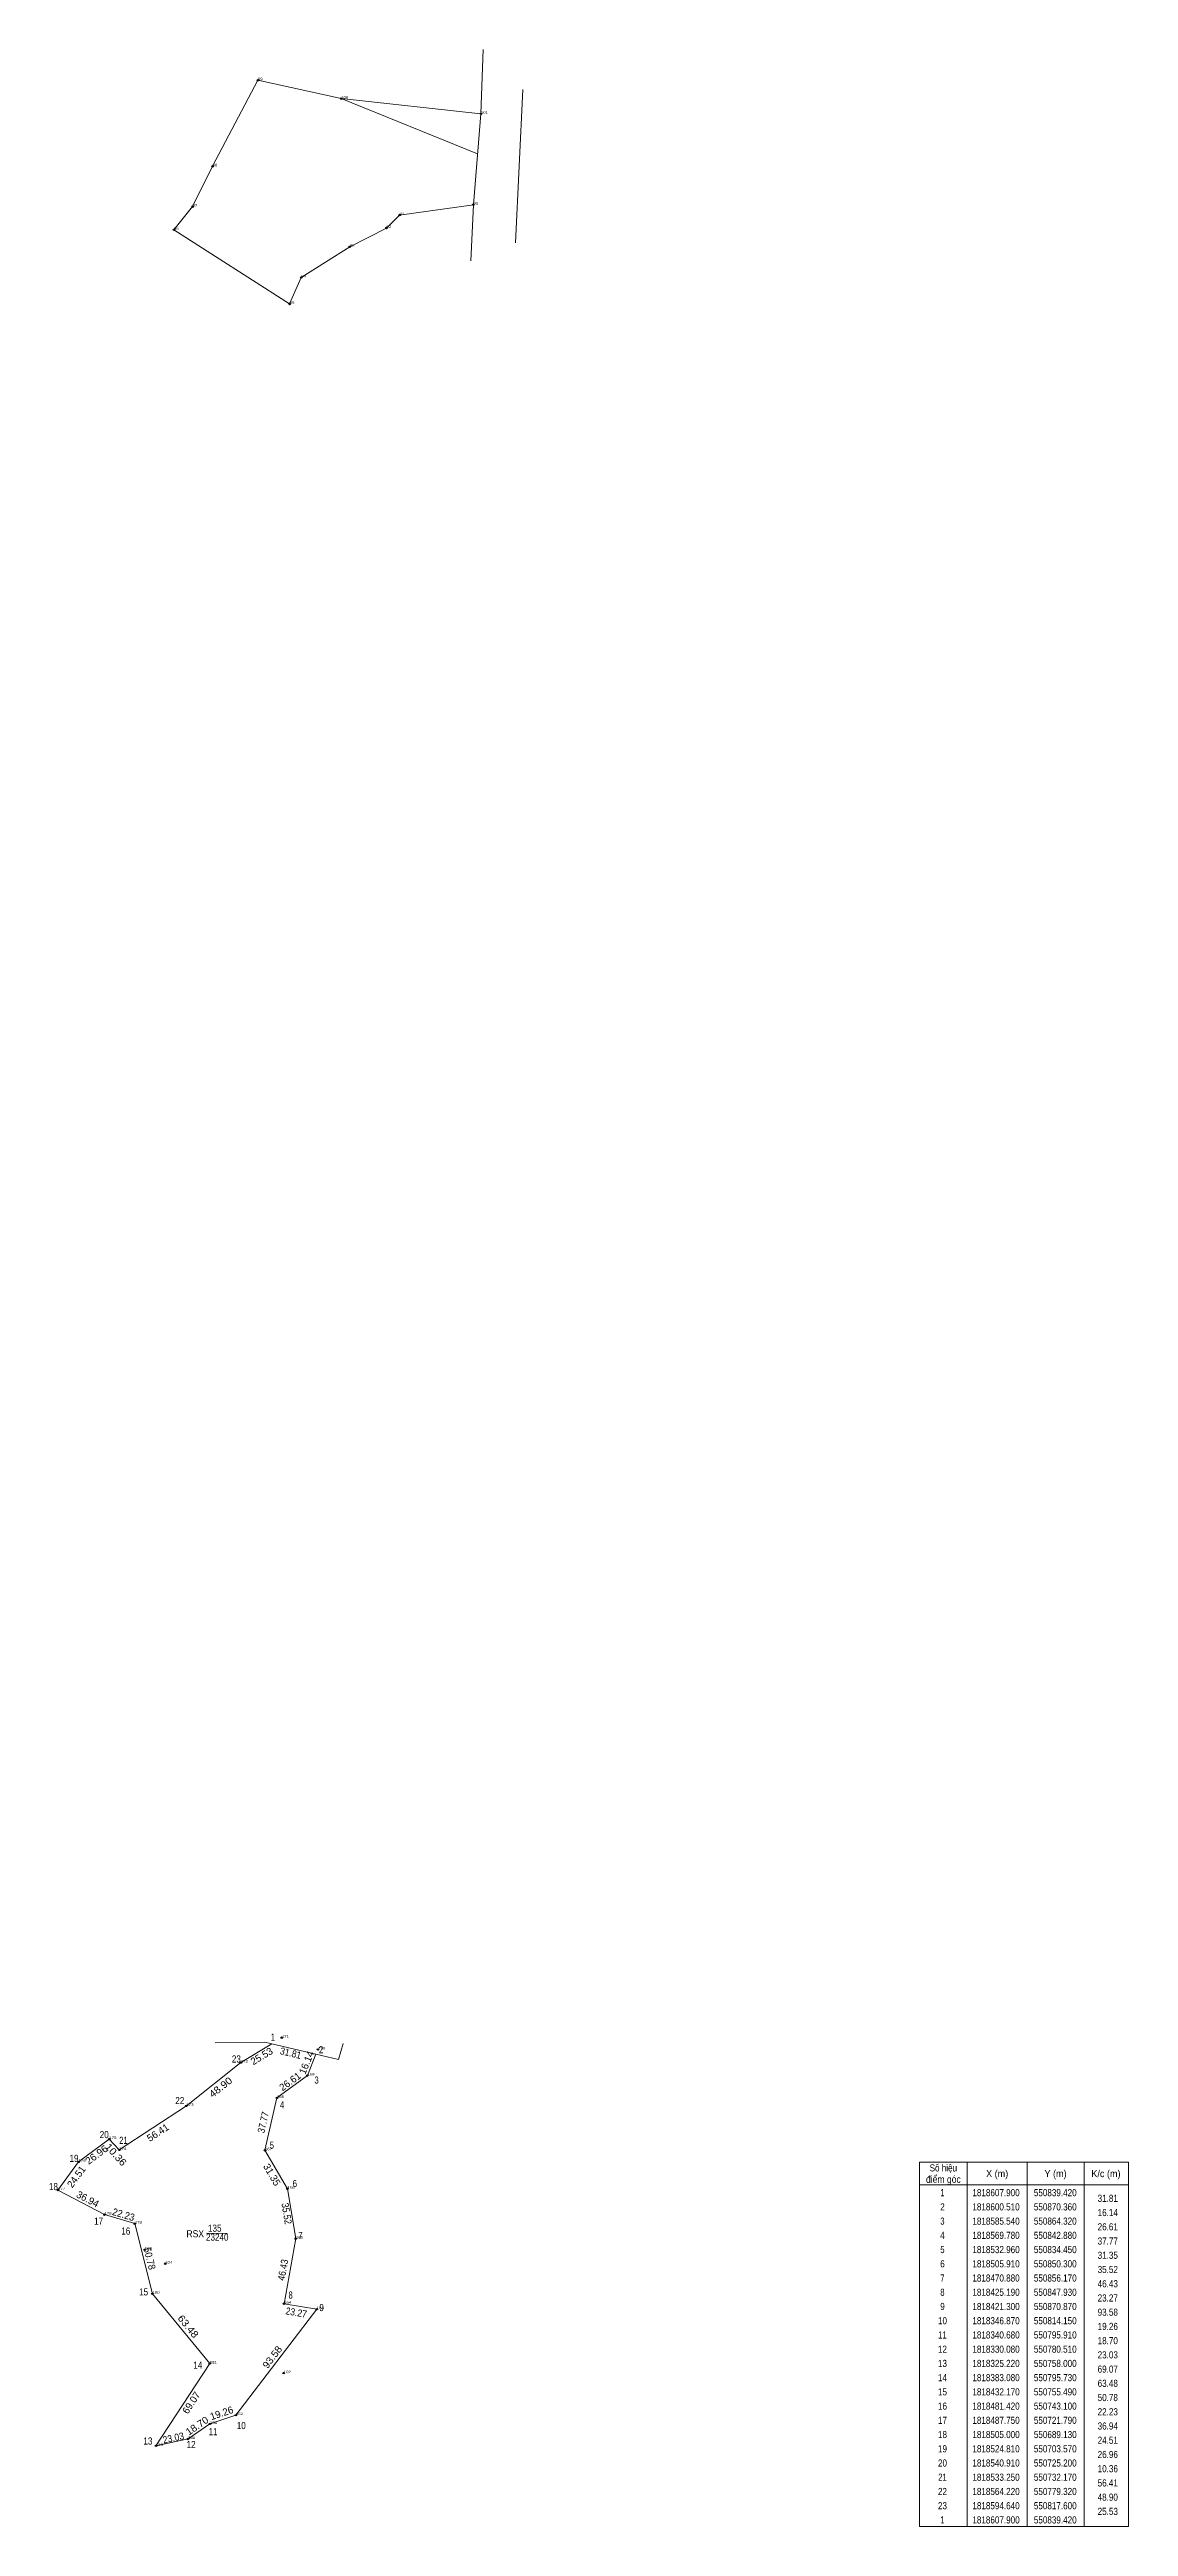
# Model space of a CAD drawing. Header units: metres. Extents: x 549203 to 552789, y 1818269 to 1821872.
# Drawn here: x 550683 to 551441, y 1818269 to 1820009 of the extents above; entities that cross this region are included whole.
import ezdxf
from ezdxf.enums import TextEntityAlignment as Align

# ---------------------------------------------------------------- set-up
doc = ezdxf.new("R2010")
doc.units = ezdxf.units.M
doc.header["$LTSCALE"] = 2
doc.header["$PDMODE"] = 32
doc.header["$PDSIZE"] = 1
for name, color, linetype, lineweight in [('1', 7, 'Continuous', 13), ('10', 7, 'Continuous', 13), ('32', 7, 'Continuous', 13), ('55', 7, 'Continuous', 13), ('63', 7, 'Continuous', 13)]:
    doc.layers.add(name, color=color, linetype=linetype, lineweight=lineweight)
doc.layers.add('12', color=7, linetype='Continuous')
doc.layers.add('7', color=7, linetype='Continuous')

msp = doc.modelspace()

# ---------------------------------------------------------------- texts
at = {"layer": '10'}
for s, width, p in [('RSX', 0.9, (550785.56, 1818471.8)), ('RSX', 0.9, (550785.56, 1818471.8)), ('23240', 0.85, (550801.03, 1818469.46)), ('23240', 0.85, (550801.03, 1818469.46)), ('135', 0.85, (550799.28, 1818475.72)), ('135', 0.85, (550799.28, 1818475.72))]:
    msp.add_text(s, height=5, dxfattribs=dict(at, width=width)).set_placement(p, align=Align.CENTER)
at = {"layer": '12', "width": 1.25}
for s, p in [('99', (550829.58, 1819987.87)), ('100', (550888.09, 1819974.88)), ('101', (550986.21, 1819964.28)), ('98', (550797.76, 1819927.32)), ('97', (550783.65, 1819898.98)), ('91', (550929.1, 1819893.04)), ('90', (550980.96, 1819900.37)), ('96', (550770.6, 1819882.73)), ('92', (550919.84, 1819883.97)), ('93', (550894.07, 1819870.77)), ('94', (550860, 1819849.23)), ('95', (550851.88, 1819830.6)), ('171', (550846.38, 1818612.13)), ('170', (550871.71, 1818603.85)), ('172', (550817.6, 1818594.64)), ('169', (550864.32, 1818585.54)), ('168', (550842.88, 1818569.78)), ('173', (550779.32, 1818564.22)), ('175', (550725.2, 1818540.91)), ('174', (550732.17, 1818533.25)), ('167', (550834.45, 1818532.96)), ('176', (550703.57, 1818524.81)), ('177', (550689.13, 1818505)), ('166', (550850.3, 1818505.91)), ('178', (550721.79, 1818487.75)), ('179', (550743.1, 1818481.42)), ('103', (550750.1, 1818463.08)), ('165', (550856.17, 1818470.88)), ('104', (550764.45, 1818453.29)), ('180', (550755.49, 1818432.17)), ('164', (550847.93, 1818425.19)), ('163', (550870.87, 1818421.3)), ('181', (550795.73, 1818383.08)), ('102', (550847.69, 1818376.36)), ('161', (550795.91, 1818340.68)), ('162', (550814.15, 1818346.87)), ('159', (550758, 1818325.22)), ('160', (550780.51, 1818330.08))]:
    msp.add_text(s, height=1.8, dxfattribs=at).set_placement(p)
at = {"layer": '63'}
for s, rotation, p in [('25.53', 31.287, (550833.517, 1818597.015)), ('25.53', 31.287, (550833.517, 1818597.015)), ('26.61', 36.319, (550853.634, 1818579.28)), ('26.61', 36.319, (550853.634, 1818579.28)), ('16.14', 68.027, (550865.999, 1818593.7)), ('16.14', 68.027, (550865.999, 1818593.7)), ('56.41', 33.299, (550760.703, 1818543.337)), ('56.41', 33.299, (550760.703, 1818543.337)), ('24.51', 53.911, (550704.052, 1818512.922)), ('24.51', 53.911, (550704.052, 1818512.922)), ('31.35', 300.368, (550837.279, 1818514.594)), ('31.35', 300.368, (550837.279, 1818514.594)), ('36.94', 332.158, (550708.882, 1818496.43)), ('36.94', 332.158, (550708.882, 1818496.43)), ('69.07', 56.892, (550784.912, 1818354.189)), ('69.07', 56.892, (550784.912, 1818354.189)), ('19.26', 18.745, (550804.907, 1818345.915)), ('19.26', 18.745, (550804.907, 1818345.915))]:
    msp.add_text(s, height=5, rotation=rotation, dxfattribs=at).set_placement(p, align=Align.CENTER)
for s, width, p in [(' 1', 0.75, (550841.55, 1818610.03)), (' 1', 0.75, (550841.55, 1818610.03)), (' 2', 0.85, (550875.53, 1818601.18)), (' 2', 0.85, (550875.53, 1818601.18)), (' 23', 0.85, (550817.6, 1818594.64)), (' 23', 0.85, (550817.6, 1818594.64)), (' 22', 0.85, (550777.86, 1818565.41)), (' 22', 0.85, (550777.86, 1818565.41)), (' 3', 0.8, (550872.28, 1818579.84)), (' 3', 0.8, (550872.28, 1818579.84)), (' 4', 0.85, (550848.18, 1818562.48)), (' 4', 0.85, (550848.18, 1818562.48)), (' 20', 0.85, (550724.8, 1818541.51)), (' 20', 0.85, (550724.8, 1818541.51)), (' 21', 0.8, (550738.07, 1818537.5)), (' 21', 0.8, (550738.07, 1818537.5)), (' 5', 0.8, (550840.82, 1818534.03)), (' 5', 0.8, (550840.82, 1818534.03)), (' 19', 0.85, (550703.57, 1818524.81)), (' 19', 0.85, (550703.57, 1818524.81)), (' 18', 0.85, (550689.13, 1818505)), (' 18', 0.85, (550689.13, 1818505)), (' 6', 0.85, (550857.07, 1818507.11)), (' 6', 0.85, (550857.07, 1818507.11)), ('31.81', 0.85, (551433.65, 1818496.71)), (' 17', 0.85, (550720.86, 1818480.72)), (' 17', 0.85, (550720.86, 1818480.72)), ('26.61', 0.85, (551433.65, 1818476.71)), ('16.14', 0.85, (551433.65, 1818486.71)), (' 16', 0.85, (550739.92, 1818473.73)), (' 16', 0.85, (550739.92, 1818473.73)), (' 7', 0.8, (550860.94, 1818470.62)), (' 7', 0.8, (550860.94, 1818470.62)), ('37.77', 0.85, (551433.65, 1818466.71)), ('31.35', 0.85, (551433.65, 1818456.71)), ('35.52', 0.85, (551433.65, 1818446.71)), (' 15', 0.85, (550752.44, 1818430.98)), (' 15', 0.85, (550752.44, 1818430.98)), (' 8', 0.8, (550854.03, 1818428.78)), (' 8', 0.8, (550854.03, 1818428.78)), ('46.43', 0.85, (551433.65, 1818436.71)), ('23.27', 0.85, (551433.65, 1818426.71)), (' 9', 0.85, (550875.91, 1818419.97)), (' 9', 0.85, (550875.91, 1818419.97)), ('93.58', 0.85, (551433.65, 1818416.71)), ('19.26', 0.85, (551433.65, 1818406.71)), ('18.70', 0.85, (551433.65, 1818396.71)), (' 14', 0.85, (550790.56, 1818379.49)), (' 14', 0.85, (550790.56, 1818379.49)), ('23.03', 0.85, (551433.65, 1818386.71)), ('69.07', 0.85, (551433.65, 1818376.71)), ('50.78', 0.85, (551433.65, 1818356.71)), ('63.48', 0.85, (551433.65, 1818366.71)), ('22.23', 0.85, (551433.65, 1818346.71)), (' 13', 0.85, (550755.48, 1818326.15)), (' 13', 0.85, (550755.48, 1818326.15)), (' 12', 0.85, (550785.81, 1818323.71)), (' 12', 0.85, (550785.81, 1818323.71)), (' 11', 0.8, (550801.09, 1818332.72)), (' 11', 0.8, (550801.09, 1818332.72)), (' 10', 0.85, (550821.05, 1818337.04)), (' 10', 0.85, (550821.05, 1818337.04)), ('36.94', 0.85, (551433.65, 1818336.71)), ('24.51', 0.85, (551433.65, 1818326.71)), ('26.96', 0.85, (551433.65, 1818316.71)), ('10.36', 0.85, (551433.65, 1818306.71)), ('48.90', 0.85, (551433.65, 1818286.71)), ('56.41', 0.85, (551433.65, 1818296.71)), ('25.53', 0.85, (551433.65, 1818276.71))]:
    msp.add_text(s, height=5, dxfattribs=dict(at, width=width)).set_placement(p, align=Align.RIGHT)
for s, rotation, width, p in [('31.81', 346.567, 0.9, (550852.029, 1818598.887)), ('31.81', 346.567, 0.9, (550852.029, 1818598.887)), ('48.90', 38.473, 1.1, (550804.925, 1818575.357)), ('48.90', 38.473, 1.1, (550804.925, 1818575.357)), ('37.77', 77.104, 0.9, (550835.74, 1818552.067)), ('37.77', 77.104, 0.9, (550835.74, 1818552.067)), ('26.96', 36.662, 1.05, (550717.722, 1818527.863)), ('26.96', 36.662, 1.05, (550717.722, 1818527.863)), ('10.36', 312.3, 1.1, (550727.963, 1818528.233)), ('10.36', 312.3, 1.1, (550727.963, 1818528.233)), ('22.23', 343.456, 0.95, (550734.483, 1818485.426)), ('22.23', 343.456, 0.95, (550734.483, 1818485.426)), ('35.52', 279.513, 0.9, (550847.339, 1818488.118)), ('35.52', 279.513, 0.9, (550847.339, 1818488.118)), ('50.78', 284.121, 0.95, (550751.164, 1818456.32)), ('50.78', 284.121, 0.95, (550751.164, 1818456.32)), ('46.43', 79.777, 0.9, (550849.607, 1818448.476)), ('46.43', 79.777, 0.9, (550849.607, 1818448.476)), ('63.48', 309.342, 1.1, (550778.643, 1818407.62)), ('63.48', 309.342, 1.1, (550778.643, 1818407.62)), ('23.27', 350.376, 0.9, (550856.097, 1818416.529)), ('23.27', 350.376, 0.9, (550856.097, 1818416.529)), ('93.58', 52.69, 1.05, (550841.676, 1818386.135)), ('93.58', 52.69, 1.05, (550841.676, 1818386.135)), ('18.70', 34.54, 1.05, (550788.298, 1818337.289)), ('18.70', 34.54, 1.05, (550788.298, 1818337.289)), ('23.03', 12.183, 0.9, (550770.712, 1818328.42)), ('23.03', 12.183, 0.9, (550770.712, 1818328.42))]:
    msp.add_text(s, height=5, rotation=rotation, dxfattribs=dict(at, width=width)).set_placement(p, align=Align.CENTER)
for s, width, p in [('Số hiệu', 0.85, (551311.045, 1818518.11)), ('X (m)', 0.95, (551348.85, 1818514.11)), ('Y (m)', 0.95, (551389.85, 1818514.11)), ('K/c (m)', 0.95, (551425.255, 1818514.11)), ('điểm góc', 0.9, (551311.055, 1818510.11)), (' 1', 0.75, (551309.65, 1818500.71)), ('1818607.900', 0.85, (551348.05, 1818500.71)), ('550839.420', 0.85, (551389.645, 1818500.71)), (' 3', 0.8, (551309.655, 1818480.71)), (' 2', 0.85, (551309.65, 1818490.71)), ('1818600.510', 0.85, (551348.05, 1818490.71)), ('1818585.540', 0.85, (551348.05, 1818480.71)), ('550870.360', 0.85, (551389.645, 1818490.71)), ('550864.320', 0.85, (551389.645, 1818480.71)), (' 4', 0.85, (551309.65, 1818470.71)), (' 5', 0.8, (551309.655, 1818460.71)), ('1818569.780', 0.85, (551348.05, 1818470.71)), ('1818532.960', 0.85, (551348.05, 1818460.71)), ('550842.880', 0.85, (551389.645, 1818470.71)), ('550834.450', 0.85, (551389.645, 1818460.71)), (' 6', 0.85, (551309.655, 1818450.71)), ('1818505.910', 0.85, (551348.05, 1818450.71)), ('550850.300', 0.85, (551389.645, 1818450.71)), (' 8', 0.8, (551309.65, 1818430.71)), (' 7', 0.8, (551309.65, 1818440.71)), ('1818470.880', 0.85, (551348.05, 1818440.71)), ('1818425.190', 0.85, (551348.05, 1818430.71)), ('550856.170', 0.85, (551389.645, 1818440.71)), ('550847.930', 0.85, (551389.645, 1818430.71)), (' 10', 0.85, (551309.645, 1818410.71)), (' 9', 0.85, (551309.65, 1818420.71)), ('1818421.300', 0.85, (551348.05, 1818420.71)), ('1818346.870', 0.85, (551348.05, 1818410.71)), ('550870.870', 0.85, (551389.645, 1818420.71)), ('550814.150', 0.85, (551389.645, 1818410.71)), (' 12', 0.85, (551309.655, 1818390.71)), (' 11', 0.8, (551309.645, 1818400.71)), ('1818340.680', 0.85, (551348.05, 1818400.71)), ('1818330.080', 0.85, (551348.05, 1818390.71)), ('550795.910', 0.85, (551389.645, 1818400.71)), ('550780.510', 0.85, (551389.645, 1818390.71)), (' 13', 0.85, (551309.65, 1818380.71)), ('1818325.220', 0.85, (551348.05, 1818380.71)), ('550758.000', 0.85, (551389.645, 1818380.71)), (' 14', 0.85, (551309.645, 1818370.71)), (' 15', 0.85, (551309.65, 1818360.71)), ('1818383.080', 0.85, (551348.05, 1818370.71)), ('1818432.170', 0.85, (551348.05, 1818360.71)), ('550795.730', 0.85, (551389.645, 1818370.71)), ('550755.490', 0.85, (551389.645, 1818360.71)), (' 16', 0.85, (551309.65, 1818350.71)), (' 17', 0.85, (551309.655, 1818340.71)), ('1818481.420', 0.85, (551348.05, 1818350.71)), ('1818487.750', 0.85, (551348.05, 1818340.71)), ('550743.100', 0.85, (551389.645, 1818350.71)), ('550721.790', 0.85, (551389.645, 1818340.71)), (' 19', 0.85, (551309.645, 1818320.71)), (' 18', 0.85, (551309.655, 1818330.71)), ('1818505.000', 0.85, (551348.05, 1818330.71)), ('1818524.810', 0.85, (551348.05, 1818320.71)), ('550689.130', 0.85, (551389.645, 1818330.71)), ('550703.570', 0.85, (551389.645, 1818320.71)), (' 20', 0.85, (551309.645, 1818310.71)), ('1818540.910', 0.85, (551348.05, 1818310.71)), ('550725.200', 0.85, (551389.645, 1818310.71)), (' 22', 0.85, (551309.655, 1818290.71)), (' 21', 0.8, (551309.645, 1818300.71)), ('1818533.250', 0.85, (551348.05, 1818300.71)), ('1818564.220', 0.85, (551348.05, 1818290.71)), ('550732.170', 0.85, (551389.645, 1818300.71)), ('550779.320', 0.85, (551389.645, 1818290.71)), (' 23', 0.85, (551309.65, 1818280.71)), (' 1', 0.75, (551309.65, 1818270.71)), ('1818594.640', 0.85, (551348.05, 1818280.71)), ('1818607.900', 0.85, (551348.05, 1818270.71)), ('550817.600', 0.85, (551389.645, 1818280.71)), ('550839.420', 0.85, (551389.645, 1818270.71))]:
    msp.add_text(s, height=5, dxfattribs=dict(at, width=width)).set_placement(p, align=Align.CENTER)

# ---------------------------------------------------------------- linework, layer by layer
at = {"layer": '1'}
msp.add_lwpolyline([(550839.42, 1818607.9), (550870.36, 1818600.51), (550864.32, 1818585.54), (550842.88, 1818569.78), (550834.45, 1818532.96), (550850.3, 1818505.91), (550856.17, 1818470.88), (550847.93, 1818425.19), (550870.87, 1818421.3), (550814.15, 1818346.87), (550795.91, 1818340.68), (550780.51, 1818330.08), (550758, 1818325.22), (550795.73, 1818383.08), (550755.49, 1818432.17), (550743.1, 1818481.42), (550721.79, 1818487.75), (550689.13, 1818505), (550703.57, 1818524.81), (550725.2, 1818540.91), (550732.17, 1818533.25), (550779.32, 1818564.22), (550817.6, 1818594.64)], close=True, dxfattribs=at)
msp.add_lwpolyline([(550839.42, 1818607.9), (550870.36, 1818600.51), (550864.32, 1818585.54), (550842.88, 1818569.78), (550834.45, 1818532.96), (550850.3, 1818505.91), (550856.17, 1818470.88), (550847.93, 1818425.19), (550870.87, 1818421.3), (550814.15, 1818346.87), (550795.91, 1818340.68), (550780.51, 1818330.08), (550758, 1818325.22), (550795.73, 1818383.08), (550755.49, 1818432.17), (550743.1, 1818481.42), (550721.79, 1818487.75), (550689.13, 1818505), (550703.57, 1818524.81), (550725.2, 1818540.91), (550732.17, 1818533.25), (550779.32, 1818564.22), (550817.6, 1818594.64)], close=True, dxfattribs=at)
at = {"layer": '10'}
for p, q in [((550799.65, 1818608.43), (550834.54, 1818609.07)), ((550799.65, 1818608.43), (550834.54, 1818609.07)), ((550758, 1818325.22), (550795.73, 1818383.08)), ((550758, 1818325.22), (550795.73, 1818383.08))]:
    msp.add_line(p, q, dxfattribs=at)
for points in [[(550889.4, 1818608.11), (550886.25, 1818596.72), (550834.54, 1818609.07)], [(550889.4, 1818608.11), (550886.25, 1818596.72), (550834.54, 1818609.07)], [(550758, 1818325.22), (550780.51, 1818330.08), (550795.91, 1818340.68), (550814.15, 1818346.87), (550870.87, 1818421.3), (550847.93, 1818425.19), (550856.17, 1818470.88), (550850.3, 1818505.91), (550834.45, 1818532.96), (550842.88, 1818569.78), (550864.32, 1818585.54)], [(550758, 1818325.22), (550780.51, 1818330.08), (550795.91, 1818340.68), (550814.15, 1818346.87), (550870.87, 1818421.3), (550847.93, 1818425.19), (550856.17, 1818470.88), (550850.3, 1818505.91), (550834.45, 1818532.96), (550842.88, 1818569.78), (550864.32, 1818585.54)], [(550779.32, 1818564.22), (550732.17, 1818533.25), (550725.2, 1818540.91), (550703.57, 1818524.81), (550689.13, 1818505), (550721.79, 1818487.75), (550743.1, 1818481.42), (550755.49, 1818432.17), (550795.73, 1818383.08)], [(550779.32, 1818564.22), (550732.17, 1818533.25), (550725.2, 1818540.91), (550703.57, 1818524.81), (550689.13, 1818505), (550721.79, 1818487.75), (550743.1, 1818481.42), (550755.49, 1818432.17), (550795.73, 1818383.08)]]:
    msp.add_lwpolyline(points, dxfattribs=at)
at = {"layer": '32'}
for p, q in [((550987.74, 1820009.4), (550986.21, 1819964.28)), ((551015.71, 1819981.41), (551010.57, 1819873.44)), ((550888.09, 1819974.88), (550983.9, 1819936.17)), ((550979.18, 1819860.87), (550980.96, 1819900.37))]:
    msp.add_line(p, q, dxfattribs=at)
msp.add_lwpolyline([(550986.21, 1819964.28), (550888.09, 1819974.88), (550829.58, 1819987.87), (550797.76, 1819927.32), (550783.65, 1819898.98), (550770.6, 1819882.73), (550851.88, 1819830.6), (550860, 1819849.23), (550894.07, 1819870.77), (550919.84, 1819883.97), (550929.1, 1819893.04), (550980.96, 1819900.37)], close=True, dxfattribs=at)
at = {"layer": '55'}
for p, q in [((550817.6, 1818594.64), (550839.42, 1818607.9)), ((550817.6, 1818594.64), (550839.42, 1818607.9)), ((550817.6, 1818594.64), (550779.32, 1818564.22)), ((550817.6, 1818594.64), (550779.32, 1818564.22)), ((550864.32, 1818585.54), (550870.36, 1818600.51)), ((550864.32, 1818585.54), (550870.36, 1818600.51))]:
    msp.add_line(p, q, dxfattribs=at)
at = {"layer": '63'}
for p, q in [((551327.85, 1818524.61), (551327.85, 1818268.61)), ((551369.85, 1818524.61), (551369.85, 1818268.61)), ((551409.85, 1818524.61), (551409.85, 1818268.61)), ((551294.25, 1818508.61), (551441.05, 1818508.61)), ((550793.46, 1818474.8), (550808.01, 1818474.56)), ((550793.46, 1818474.8), (550808.01, 1818474.56))]:
    msp.add_line(p, q, dxfattribs=at)
msp.add_lwpolyline([(551294.25, 1818524.61), (551441.05, 1818524.61), (551441.05, 1818268.61), (551294.25, 1818268.61)], close=True, dxfattribs=at)
at = {"layer": '7'}
for p in [(550829.58, 1819987.87), (550888.09, 1819974.88), (550986.21, 1819964.28), (550797.76, 1819927.32), (550783.65, 1819898.98), (550929.1, 1819893.04), (550980.96, 1819900.37), (550770.6, 1819882.73), (550919.84, 1819883.97), (550894.07, 1819870.77), (550860, 1819849.23), (550851.88, 1819830.59), (550846.38, 1818612.13), (550871.71, 1818603.85), (550817.6, 1818594.64), (550864.32, 1818585.54), (550842.88, 1818569.78), (550779.32, 1818564.22), (550725.2, 1818540.91), (550732.17, 1818533.25), (550703.57, 1818524.81), (550834.45, 1818532.96), (550689.13, 1818505), (550850.3, 1818505.91), (550721.79, 1818487.75), (550743.1, 1818481.42), (550856.17, 1818470.88), (550750.1, 1818463.08), (550764.45, 1818453.29), (550755.49, 1818432.17), (550847.93, 1818425.19), (550870.87, 1818421.3), (550795.73, 1818383.08), (550847.69, 1818376.36), (550814.15, 1818346.87), (550758, 1818325.22), (550780.51, 1818330.08), (550795.91, 1818340.68)]:
    msp.add_point(p, dxfattribs=at)

msp.set_redraw_order([(e.dxf.handle, doc.entitydb.next_handle()) for e in msp.query("TEXT MTEXT ATTDEF DIMENSION ARC_DIMENSION")])  # texts and dimensions are drawn at this point

doc.saveas('drawing.dxf')
